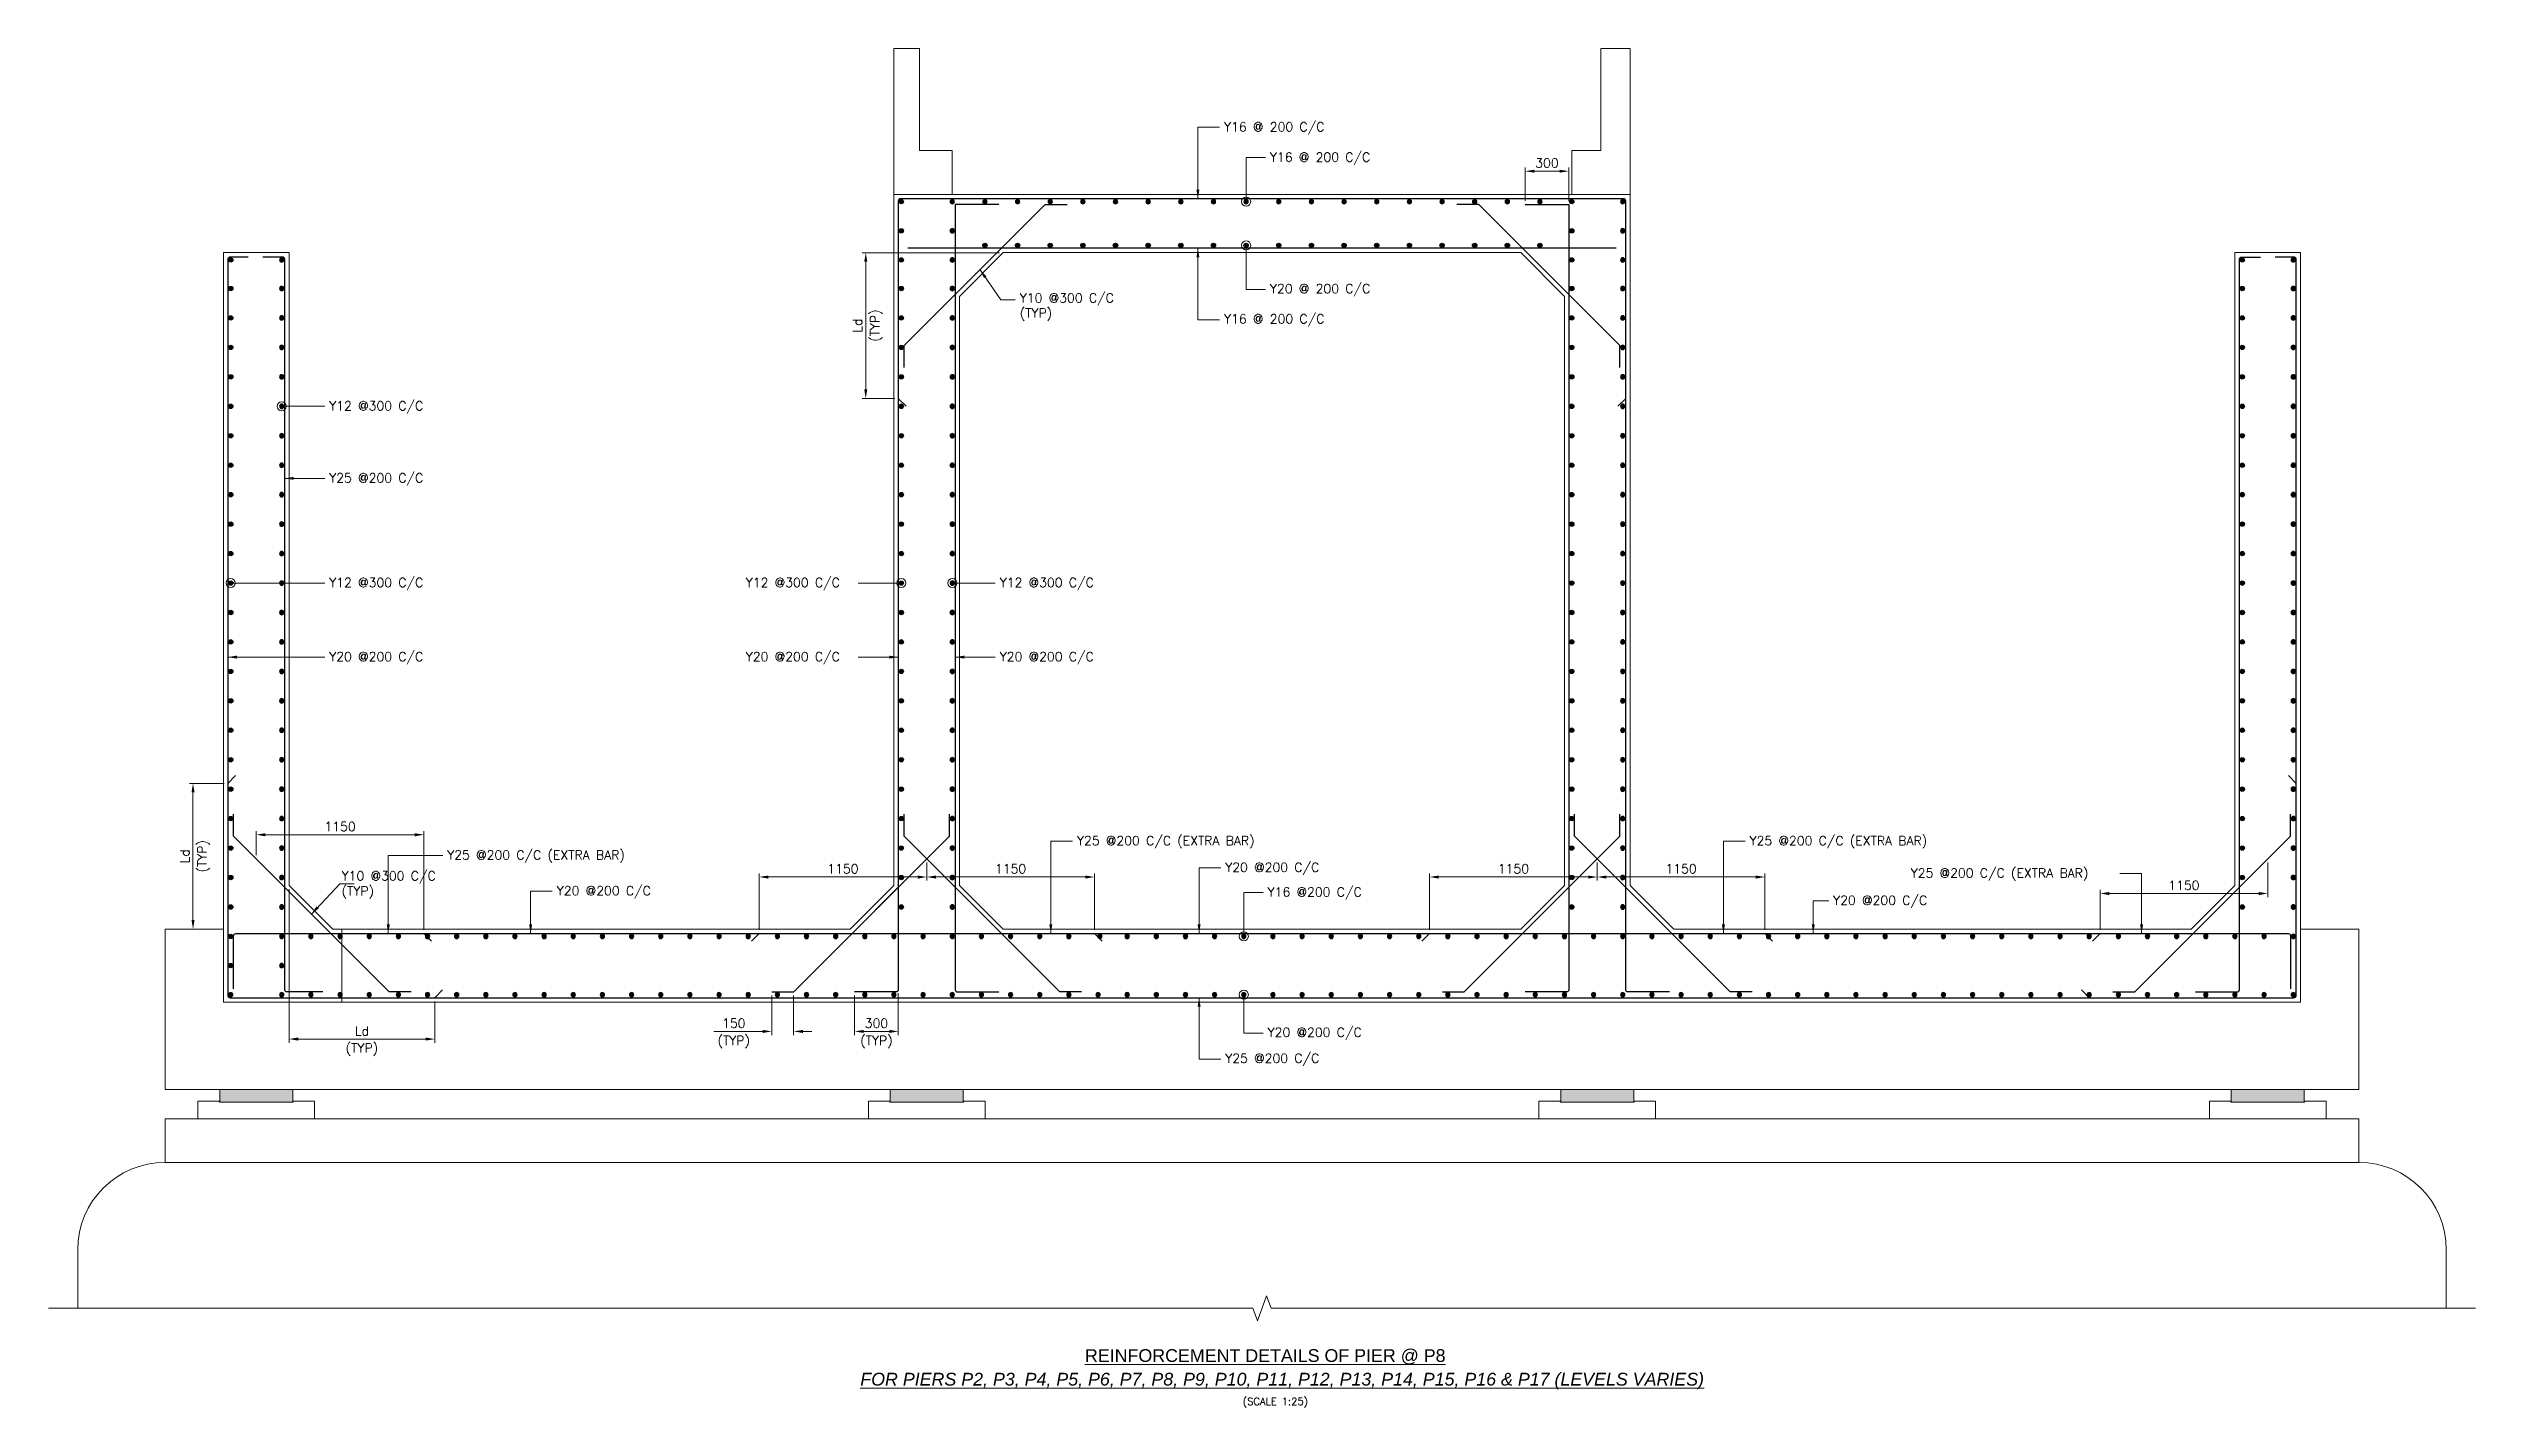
# Model space of a CAD drawing. Extents: x 2542500 to 2835796, y -294794 to -159040.
# Drawn here: x 2597993 to 2614643, y -248681 to -239361 of the extents above; entities that cross this region are included whole.
import ezdxf
from ezdxf.enums import TextEntityAlignment as Align

# ---------------------------------------------------------------- set-up
doc = ezdxf.new("R2010")
doc.units = 0
doc.header["$LTSCALE"] = 8
doc.header["$MEASUREMENT"] = 0
doc.header["$PDMODE"] = 35
doc.layers.get('DEFPOINTS').update_dxf_attribs({"linetype": 'CONTINUOUS'})
for name, color, linetype, lineweight in [('CON-2', 1, 'CONTINUOUS', 30), ('HANDRAIL', 92, 'CONTINUOUS', 15), ('P.C.C', 105, 'CONTINUOUS', 9), ('R_DIMENSION', 8, 'CONTINUOUS', 15), ('TEXT', 4, 'CONTINUOUS', 15), ('TEXT G', 7, 'CONTINUOUS', 18)]:
    doc.layers.add(name, color=color, linetype=linetype, lineweight=lineweight)
doc.layers.add('R_HATCH', color=7, linetype='CONTINUOUS', lineweight=9, true_color=0xd1d1ff)
doc.styles.add('ARIEL', font='arial.ttf')
doc.styles.add('ROMANS', font='romans.shx')
doc.dimstyles.new('DIM-25', dxfattribs={"dimscale": 25, "dimtxt": 2.5, "dimasz": 2.5, "dimexe": 1, "dimexo": 1, "dimgap": 1, "dimtad": 1, "dimdec": 0, "dimzin": 0, "dimdsep": 46, "dimtxsty": 'ROMANS', "dimcen": 1, "dimclrd": 256, "dimclre": 256, "dimclrt": 7, "dimadec": 0, "dimazin": 0, "dimtfac": 1, "dimtdec": 0, "dimtofl": 0, "dimtmove": 0, "dimatfit": 3, "dimfxl": 1, "dimtolj": 1, "dimtzin": 0, "dimlwd": 9, "dimlwe": 5, "dimarcsym": 0})
pattern_1 = [(0, (0, 0), (0, 0.275), [0.2, -0.075]), (90, (0, 0), (-0.275, 2e-17), [0.2, -0.075])]

msp = doc.modelspace()

# ---------------------------------------------------------------- texts
at = {"layer": 'TEXT', "color": 1, "lineweight": 13, "char_height": 87.5, "attachment_point": 8, "style": 'ARIEL'}
for s, insert, width in [('{\\LREINFORCEMENT DETAILS OF PIER @ P8}', (2606340.4, -248386.8), 2477.669), ('{\\fArial|b0|i1|c0|p34;\\LFOR PIERS P2, P3, P4, P5, P6, P7, P8, P9, P10, P11, P12, P13, P14, P15, P16 & P17 (LEVELS VARIES)}', (2606456.3, -248557.6), 7198.212)]:
    msp.add_mtext(s, dxfattribs=dict(at, insert=insert, width=width))
at = {"layer": 'TEXT G', "style": 'ROMANS'}
for s, p in [('Y16 @ 200 C/C', (2606057.8, -239928.9)), ('Y16 @ 200 C/C', (2606372.5, -240136.8)), ('Y20 @ 200 C/C', (2606372.5, -241038.4)), ('Y16 @ 200 C/C', (2606057.8, -241246.2)), ('Y12 @300 C/C', (2599918.6, -241842.6)), ('Y25 @200 C/C', (2599918.6, -242336.8)), ('Y12 @300 C/C', (2599918.6, -243054.6)), ('Y12 @300 C/C', (2602776.4, -243054.6)), ('Y12 @300 C/C', (2604518.6, -243054.6)), ('Y20 @200 C/C', (2599918.6, -243562.8)), ('Y20 @200 C/C', (2602776.4, -243562.8)), ('Y20 @200 C/C', (2604518.6, -243562.8)), ('Y25 @200 C/C (EXTRA BAR)', (2605048.5, -244824.9)), ('Y25 @200 C/C (EXTRA BAR)', (2609662.9, -244825.6)), ('Y25 @200 C/C (EXTRA BAR)', (2600728.1, -244923.3)), ('Y20 @200 C/C', (2606065.9, -245008)), ('Y25 @200 C/C (EXTRA BAR)', (2610768.5, -245047.1)), ('Y20 @200 C/C', (2601479.8, -245168.8)), ('Y16 @200 C/C', (2606356.5, -245176.8)), ('Y20 @200 C/C', (2610236.4, -245234.4)), ('Y20 @200 C/C', (2606356.5, -246139.5)), ('Y25 @200 C/C', (2606065.9, -246317.6))]:
    msp.add_text(s, height=62.5, dxfattribs=at).set_placement(p)
msp.add_text('(SCALE 1:25)', height=50, dxfattribs=at).set_placement((2606410, -248614.8), align=Align.TOP_CENTER)
at = {"layer": 'TEXT G', "char_height": 62.5, "width": 1041.667, "attachment_point": 1, "style": 'ROMANS'}
for insert in [(2604656.1, -241039.9), (2600003.8, -245004.1)]:
    msp.add_mtext('Y10 @300 C/C \\P(TYP)', dxfattribs=dict(at, insert=insert))

# ---------------------------------------------------------------- blocks, each defined once
blk = doc.blocks.new('A$C7CBD51FD')
at = {"layer": 'CON-2'}
h = blk.add_hatch(color=222, dxfattribs=at)
edge = h.paths.add_edge_path()
edge.add_arc((0, 0), 30, 0, 360)
at = {"layer": 'CON-2', "color": 222}
blk.add_circle((0, 0), 30, dxfattribs=at)
blk = doc.blocks.new('*D159')
at = {"layer": 'DEFPOINTS', "color": 0}
for p in [(2598984, -244401), (2599223, -244401), (2599193, -245401)]:
    blk.add_point(p, dxfattribs=at)
at = {"layer": 'R_DIMENSION', "lineweight": 5}
for p, q in [((2599198, -244401), (2598959, -244401)), ((2599168, -245401), (2598959, -245401))]:
    blk.add_line(p, q, dxfattribs=at)
at = {"layer": 'R_DIMENSION', "lineweight": 9}
blk.add_line((2598984, -245338), (2598984, -244463), dxfattribs=at)
at = {"layer": 'R_DIMENSION'}
for points in [[(2598974, -244463), (2598995, -244463), (2598984, -244401)], [(2598974, -245338), (2598995, -245338), (2598984, -245401)]]:
    blk.add_solid(points, dxfattribs=at)
at = {"layer": 'R_DIMENSION', "color": 7, "char_height": 62.5, "attachment_point": 5, "rotation": 90, "style": 'ROMANS'}
for s, insert in [('\\A1;Ld', (2598928, -244901)), ('\\A1;(TYP)', (2599057, -244901))]:
    blk.add_mtext(s, dxfattribs=dict(at, insert=insert))
blk = doc.blocks.new('*D160')
at = {"layer": 'DEFPOINTS', "color": 0}
for p in [(2599643, -245101), (2600643, -245871), (2600643, -246155)]:
    blk.add_point(p, dxfattribs=at)
at = {"layer": 'R_DIMENSION', "lineweight": 5}
for p, q in [((2599643, -245126), (2599643, -246180)), ((2600643, -245896), (2600643, -246180))]:
    blk.add_line(p, q, dxfattribs=at)
at = {"layer": 'R_DIMENSION', "lineweight": 9}
blk.add_line((2599706, -246155), (2600581, -246155), dxfattribs=at)
at = {"layer": 'R_DIMENSION'}
for points in [[(2599706, -246144), (2599706, -246165), (2599643, -246155)], [(2600581, -246144), (2600581, -246165), (2600643, -246155)]]:
    blk.add_solid(points, dxfattribs=at)
at = {"layer": 'R_DIMENSION', "color": 7, "char_height": 62.5, "attachment_point": 5, "style": 'ROMANS'}
for s, insert in [('\\A1;Ld', (2600143, -246099)), ('\\A1;(TYP)', (2600143, -246227))]:
    blk.add_mtext(s, dxfattribs=dict(at, insert=insert))
blk = doc.blocks.new('*D161')
at = {"layer": 'DEFPOINTS', "color": 0}
for p in [(2603523, -245831), (2603823, -245816), (2603523, -246102)]:
    blk.add_point(p, dxfattribs=at)
at = {"layer": 'R_DIMENSION', "lineweight": 5}
for p, q in [((2603523, -245856), (2603523, -246127)), ((2603823, -245841), (2603823, -246127))]:
    blk.add_line(p, q, dxfattribs=at)
at = {"layer": 'R_DIMENSION', "lineweight": 9}
blk.add_line((2603761, -246102), (2603586, -246102), dxfattribs=at)
at = {"layer": 'R_DIMENSION'}
for points in [[(2603586, -246092), (2603586, -246113), (2603523, -246102)], [(2603761, -246092), (2603761, -246113), (2603823, -246102)]]:
    blk.add_solid(points, dxfattribs=at)
at = {"layer": 'R_DIMENSION', "color": 7, "char_height": 62.5, "attachment_point": 5, "style": 'ROMANS'}
for s, insert in [('\\A1;300', (2603673, -246046)), ('\\A1;(TYP)', (2603673, -246175))]:
    blk.add_mtext(s, dxfattribs=dict(at, insert=insert))
blk = doc.blocks.new('*D162')
at = {"layer": 'DEFPOINTS', "color": 0}
for p in [(2602955, -245831), (2603105, -245831), (2602955, -246102)]:
    blk.add_point(p, dxfattribs=at)
at = {"layer": 'R_DIMENSION', "lineweight": 5}
for p, q in [((2602955, -245856), (2602955, -246127)), ((2603105, -245856), (2603105, -246127))]:
    blk.add_line(p, q, dxfattribs=at)
at = {"layer": 'R_DIMENSION', "lineweight": 9}
for p, q in [((2602893, -246102), (2602557, -246102)), ((2603168, -246102), (2603230, -246102))]:
    blk.add_line(p, q, dxfattribs=at)
at = {"layer": 'R_DIMENSION'}
for points in [[(2602893, -246092), (2602893, -246113), (2602955, -246102)], [(2603168, -246092), (2603168, -246113), (2603105, -246102)]]:
    blk.add_solid(points, dxfattribs=at)
at = {"layer": 'R_DIMENSION', "color": 7, "char_height": 62.5, "attachment_point": 5, "style": 'ROMANS'}
for s, insert in [('\\A1;150', (2602694, -246046)), ('\\A1;(TYP)', (2602694, -246175))]:
    blk.add_mtext(s, dxfattribs=dict(at, insert=insert))
blk = doc.blocks.new('*D163')
at = {"layer": 'DEFPOINTS', "color": 0}
for p in [(2603600, -240761), (2604543, -240761), (2603823, -241761)]:
    blk.add_point(p, dxfattribs=at)
at = {"layer": 'R_DIMENSION', "lineweight": 5}
for p, q in [((2604518, -240761), (2603575, -240761)), ((2603798, -241761), (2603575, -241761))]:
    blk.add_line(p, q, dxfattribs=at)
at = {"layer": 'R_DIMENSION', "lineweight": 9}
blk.add_line((2603600, -241698), (2603600, -240823), dxfattribs=at)
at = {"layer": 'R_DIMENSION'}
for points in [[(2603589, -240823), (2603610, -240823), (2603600, -240761)], [(2603589, -241698), (2603610, -241698), (2603600, -241761)]]:
    blk.add_solid(points, dxfattribs=at)
at = {"layer": 'R_DIMENSION', "color": 7, "char_height": 62.5, "attachment_point": 5, "rotation": 90, "style": 'ROMANS'}
for s, insert in [('\\A1;Ld', (2603543, -241261)), ('\\A1;(TYP)', (2603672, -241261))]:
    blk.add_mtext(s, dxfattribs=dict(at, insert=insert))
blk = doc.blocks.new('*D164')
at = {"layer": 'DEFPOINTS', "color": 0}
for p in [(2608123, -240202), (2608123, -240431), (2608423, -240431)]:
    blk.add_point(p, dxfattribs=at)
at = {"layer": 'R_DIMENSION', "lineweight": 5}
for p, q in [((2608123, -240406), (2608123, -240177)), ((2608423, -240406), (2608423, -240177))]:
    blk.add_line(p, q, dxfattribs=at)
at = {"layer": 'R_DIMENSION', "lineweight": 9}
blk.add_line((2608361, -240202), (2608186, -240202), dxfattribs=at)
at = {"layer": 'R_DIMENSION'}
for points in [[(2608186, -240192), (2608186, -240212), (2608123, -240202)], [(2608361, -240192), (2608361, -240212), (2608423, -240202)]]:
    blk.add_solid(points, dxfattribs=at)
at = {"layer": 'R_DIMENSION', "color": 7, "insert": (2608273, -240146), "char_height": 62.5, "attachment_point": 5, "style": 'ROMANS'}
blk.add_mtext('\\A1;300', dxfattribs=at)
blk = doc.blocks.new('*D197')
at = {"layer": 'DEFPOINTS', "color": 0}
for p in [(2604018, -244918), (2604018, -245043), (2602868, -245431)]:
    blk.add_point(p, dxfattribs=at)
at = {"layer": 'R_DIMENSION', "lineweight": 5}
for p, q in [((2602868, -245406), (2602868, -245018)), ((2604018, -244943), (2604018, -245068))]:
    blk.add_line(p, q, dxfattribs=at)
at = {"layer": 'R_DIMENSION', "lineweight": 9}
blk.add_line((2602931, -245043), (2603956, -245043), dxfattribs=at)
at = {"layer": 'R_DIMENSION'}
for points in [[(2602931, -245033), (2602931, -245054), (2602868, -245043)], [(2603956, -245033), (2603956, -245054), (2604018, -245043)]]:
    blk.add_solid(points, dxfattribs=at)
at = {"layer": 'R_DIMENSION', "color": 7, "insert": (2603443, -244987), "char_height": 62.5, "attachment_point": 5, "style": 'ROMANS'}
blk.add_mtext('\\A1;1150', dxfattribs=at)
blk = doc.blocks.new('*D198')
at = {"layer": 'DEFPOINTS', "color": 0}
for p in [(2604018, -244918), (2605168, -245043), (2605168, -245431)]:
    blk.add_point(p, dxfattribs=at)
at = {"layer": 'R_DIMENSION', "lineweight": 5}
for p, q in [((2604018, -244943), (2604018, -245068)), ((2605168, -245406), (2605168, -245018))]:
    blk.add_line(p, q, dxfattribs=at)
at = {"layer": 'R_DIMENSION', "lineweight": 9}
blk.add_line((2604081, -245043), (2605106, -245043), dxfattribs=at)
at = {"layer": 'R_DIMENSION'}
for points in [[(2604081, -245033), (2604081, -245054), (2604018, -245043)], [(2605106, -245033), (2605106, -245054), (2605168, -245043)]]:
    blk.add_solid(points, dxfattribs=at)
at = {"layer": 'R_DIMENSION', "color": 7, "insert": (2604593, -244987), "char_height": 62.5, "attachment_point": 5, "style": 'ROMANS'}
blk.add_mtext('\\A1;1150', dxfattribs=at)
blk = doc.blocks.new('*D199')
at = {"layer": 'DEFPOINTS', "color": 0}
for p in [(2608618, -244918), (2608618, -245043), (2607468, -245431)]:
    blk.add_point(p, dxfattribs=at)
at = {"layer": 'R_DIMENSION', "lineweight": 5}
for p, q in [((2607468, -245406), (2607468, -245018)), ((2608618, -244943), (2608618, -245068))]:
    blk.add_line(p, q, dxfattribs=at)
at = {"layer": 'R_DIMENSION', "lineweight": 9}
blk.add_line((2607531, -245043), (2608556, -245043), dxfattribs=at)
at = {"layer": 'R_DIMENSION'}
for points in [[(2607531, -245033), (2607531, -245054), (2607468, -245043)], [(2608556, -245033), (2608556, -245054), (2608618, -245043)]]:
    blk.add_solid(points, dxfattribs=at)
at = {"layer": 'R_DIMENSION', "color": 7, "insert": (2608043, -244987), "char_height": 62.5, "attachment_point": 5, "style": 'ROMANS'}
blk.add_mtext('\\A1;1150', dxfattribs=at)
blk = doc.blocks.new('*D200')
at = {"layer": 'DEFPOINTS', "color": 0}
for p in [(2608618, -244918), (2609768, -245043), (2609768, -245431)]:
    blk.add_point(p, dxfattribs=at)
at = {"layer": 'R_DIMENSION', "lineweight": 5}
for p, q in [((2608618, -244943), (2608618, -245068)), ((2609768, -245406), (2609768, -245018))]:
    blk.add_line(p, q, dxfattribs=at)
at = {"layer": 'R_DIMENSION', "lineweight": 9}
blk.add_line((2608681, -245043), (2609706, -245043), dxfattribs=at)
at = {"layer": 'R_DIMENSION'}
for points in [[(2608681, -245033), (2608681, -245054), (2608618, -245043)], [(2609706, -245033), (2609706, -245054), (2609768, -245043)]]:
    blk.add_solid(points, dxfattribs=at)
at = {"layer": 'R_DIMENSION', "color": 7, "insert": (2609193, -244987), "char_height": 62.5, "attachment_point": 5, "style": 'ROMANS'}
blk.add_mtext('\\A1;1150', dxfattribs=at)
blk = doc.blocks.new('*D201')
at = {"layer": 'DEFPOINTS', "color": 0}
for p in [(2613218, -244918), (2613218, -245156), (2612068, -245431)]:
    blk.add_point(p, dxfattribs=at)
at = {"layer": 'R_DIMENSION', "lineweight": 5}
for p, q in [((2613218, -244943), (2613218, -245181)), ((2612068, -245406), (2612068, -245131))]:
    blk.add_line(p, q, dxfattribs=at)
at = {"layer": 'R_DIMENSION', "lineweight": 9}
blk.add_line((2612131, -245156), (2613156, -245156), dxfattribs=at)
at = {"layer": 'R_DIMENSION'}
for points in [[(2612131, -245146), (2612131, -245167), (2612068, -245156)], [(2613156, -245146), (2613156, -245167), (2613218, -245156)]]:
    blk.add_solid(points, dxfattribs=at)
at = {"layer": 'R_DIMENSION', "color": 7, "insert": (2612643, -245100), "char_height": 62.5, "attachment_point": 5, "style": 'ROMANS'}
blk.add_mtext('\\A1;1150', dxfattribs=at)
blk = doc.blocks.new('*D202')
at = {"layer": 'DEFPOINTS', "color": 0}
for p in [(2599418, -244753), (2599418, -244918), (2600568, -245431)]:
    blk.add_point(p, dxfattribs=at)
at = {"layer": 'R_DIMENSION', "lineweight": 5}
for p, q in [((2599418, -244893), (2599418, -244728)), ((2600568, -245406), (2600568, -244728))]:
    blk.add_line(p, q, dxfattribs=at)
at = {"layer": 'R_DIMENSION', "lineweight": 9}
blk.add_line((2600506, -244753), (2599481, -244753), dxfattribs=at)
at = {"layer": 'R_DIMENSION'}
for points in [[(2599481, -244743), (2599481, -244764), (2599418, -244753)], [(2600506, -244743), (2600506, -244764), (2600568, -244753)]]:
    blk.add_solid(points, dxfattribs=at)
at = {"layer": 'R_DIMENSION', "color": 7, "insert": (2599993, -244697), "char_height": 62.5, "attachment_point": 5, "style": 'ROMANS'}
blk.add_mtext('\\A1;1150', dxfattribs=at)

# ---------------------------------------------------------------- dimensions: what is measured, and where the dimension line sits
at = {"layer": 'R_DIMENSION'}
dim = msp.add_linear_dim(base=(2608123.1, -240202), p1=(2608423.1, -240430.8), p2=(2608123.1, -240430.8), dimstyle='DIM-25', dxfattribs=at)
dim.commit()
dim.dimension.update_dxf_attribs({"geometry": '*D164', "text_midpoint": (2608273.1, -240145.8)})
for base, p1, p2, picture, middle in [((2603599.7, -240760.8), (2603823.1, -241760.8), (2604543.1, -240760.8), '*D163', (2603599.7, -241260.8)), ((2598984.1, -244400.8), (2599193.1, -245400.8), (2599223.1, -244400.8), '*D159', (2598984.1, -244900.8))]:
    dim = msp.add_linear_dim(base=base, p1=p1, p2=p2, angle=90, text='Ld\\X(TYP)', dimstyle='DIM-25', dxfattribs=at)
    dim.commit()
    dim.dimension.update_dxf_attribs({"geometry": picture, "text_midpoint": middle})
dim = msp.add_linear_dim(base=(2599418.1, -244753.1), p1=(2600568.1, -245430.8), p2=(2599418.1, -244918.2), angle=180, dimstyle='DIM-25', override={"dimtix": 1}, dxfattribs=at)
dim.commit()
dim.dimension.update_dxf_attribs({"geometry": '*D202', "text_midpoint": (2599993.1, -244696.8)})
for base, p1, p2, override, picture, middle in [((2604018.1, -245043.4), (2602868.1, -245430.8), (2604018.1, -244918.2), {"dimtix": 1}, '*D197', (2603443.1, -244987.2)), ((2605168.1, -245043.4), (2604018.1, -244918.2), (2605168.1, -245430.8), {"dimtol": 0, "dimlim": 0, "dimtp": 0, "dimtm": 0, "dimtfac": 1, "dimtdec": 0, "dimtix": 1, "dimtolj": 1, "dimtzin": 0}, '*D198', (2604593.1, -244987.2)), ((2608618.1, -245043.4), (2607468.1, -245430.8), (2608618.1, -244918.2), {"dimtix": 1}, '*D199', (2608043.1, -244987.2)), ((2609768.1, -245043.4), (2608618.1, -244918.2), (2609768.1, -245430.8), {"dimtol": 0, "dimlim": 0, "dimtp": 0, "dimtm": 0, "dimtfac": 1, "dimtdec": 0, "dimtix": 1, "dimtolj": 1, "dimtzin": 0}, '*D200', (2609193.1, -244987.2)), ((2613218.1, -245156.1), (2612068.1, -245430.8), (2613218.1, -244918.2), {"dimtix": 1}, '*D201', (2612643.1, -245099.8))]:
    dim = msp.add_linear_dim(base=base, p1=p1, p2=p2, dimstyle='DIM-25', override=override, dxfattribs=at)
    dim.commit()
    dim.dimension.update_dxf_attribs({"geometry": picture, "text_midpoint": middle})
for base, p1, p2, text, picture, middle in [((2600643.1, -246154.8), (2599643.1, -245100.8), (2600643.1, -245870.8), 'Ld\\X(TYP)', '*D160', (2600143.1, -246154.8)), ((2602955.5, -246102.4), (2603105.5, -245830.8), (2602955.5, -245830.8), '<>\\X(TYP)', '*D162', (2602693.9, -246102.4)), ((2603523.1, -246102.4), (2603823.1, -245815.8), (2603523.1, -245830.8), '<>\\X(TYP)', '*D161', (2603673.1, -246102.4))]:
    dim = msp.add_linear_dim(base=base, p1=p1, p2=p2, text=text, dimstyle='DIM-25', dxfattribs=at)
    dim.commit()
    dim.dimension.update_dxf_attribs({"geometry": picture, "text_midpoint": middle})

# ---------------------------------------------------------------- hatches: boundary and pattern name
at = {"layer": 'R_HATCH', "lineweight": 13, "ltscale": 0.13}
h = msp.add_hatch(dxfattribs=at)
h.set_pattern_fill('ANGLE', color=256)
h.set_pattern_definition(pattern_1)
h.paths.add_polyline_path([(2599668.1, -246586.8), (2599668.1, -246500.8), (2599168.1, -246500.8), (2599168.1, -246586.8)])
h = msp.add_hatch(dxfattribs=at)
h.set_pattern_fill('ANGLE', color=256)
h.set_pattern_definition(pattern_1)
h.paths.add_polyline_path([(2604268.1, -246586.8), (2604268.1, -246500.8), (2603768.1, -246500.8), (2603768.1, -246586.8)])
h = msp.add_hatch(dxfattribs=at)
h.set_pattern_fill('ANGLE', color=256)
h.set_pattern_definition(pattern_1)
h.paths.add_polyline_path([(2608868.1, -246586.8), (2608868.1, -246500.8), (2608368.1, -246500.8), (2608368.1, -246586.8)])
h = msp.add_hatch(dxfattribs=at)
h.set_pattern_fill('ANGLE', color=256)
h.set_pattern_definition(pattern_1)
h.paths.add_polyline_path([(2613468.1, -246586.8), (2613468.1, -246500.8), (2612968.1, -246500.8), (2612968.1, -246586.8)])

# ---------------------------------------------------------------- linework, layer by layer
at = {"layer": 'CON-2', "flags": 128}
for points in [[(2609113.1, -245830.8), (2608828.1, -245830.8, -0.4142136), (2608813.1, -245815.8), (2608813.1, -240405.8, 0.4142136), (2608798.1, -240390.8), (2603838.1, -240390.8, 0.4142136), (2603823.1, -240405.8), (2603823.1, -245815.8, -0.4142136), (2603808.1, -245830.8), (2603523.1, -245830.8)], [(2604513.1, -240430.8), (2604213.1, -240430.8), (2604213.1, -245815.8, 0.4142136), (2604228.1, -245830.8), (2604513.1, -245830.8)], [(2608123.1, -240430.8), (2608423.1, -240430.8), (2608423.1, -245815.8, -0.4142136), (2608408.1, -245830.8), (2608123.1, -245830.8)], [(2599362.3, -240790.8), (2599238.1, -240790.8, 0.4142136), (2599223.1, -240805.8), (2599223.1, -245855.8, 0.4142136), (2599238.1, -245870.8), (2613398.1, -245870.8, 0.4142136), (2613413.1, -245855.8), (2613413.1, -240805.8, 0.4142136), (2613398.1, -240790.8), (2613268.1, -240790.8)], [(2599875.1, -245830.8), (2599628.1, -245830.8, -0.4142136), (2599613.1, -245815.8), (2599613.1, -240805.8, 0.4142136), (2599598.1, -240790.8), (2599462.3, -240790.8)], [(2612723.1, -245830.8), (2613008.1, -245830.8, 0.4142136), (2613023.1, -245815.8), (2613023.1, -240805.8, -0.4142136), (2613038.1, -240790.8), (2613168.1, -240790.8)], [(2599263.1, -245810.8), (2599263.1, -245445.8, -0.4142136), (2599278.1, -245430.8), (2613358.1, -245430.8, -0.4142136), (2613373.1, -245445.8), (2613373.1, -245810.8)]]:
    msp.add_lwpolyline(points, format="xyb", dxfattribs=at)
for points in [[(2603863.1, -241548.4), (2603863.1, -241398.4), (2604830.6, -240430.8), (2604980.6, -240430.8)], [(2608773.1, -241548.4), (2608773.1, -241398.4), (2607805.5, -240430.8), (2607655.5, -240430.8)], [(2608748.1, -240730.8), (2603888.1, -240730.8)], [(2603823.1, -241760.8), (2603876.1, -241813.8)], [(2608813.1, -241760.8), (2608760, -241813.8)], [(2599223.1, -244400.8), (2599276.1, -244347.7)], [(2613413.1, -244400.8), (2613360, -244347.7)], [(2600480.6, -245830.8), (2600330.6, -245830.8), (2599263.1, -244763.2), (2599263.1, -244613.2)], [(2602955.5, -245830.8), (2603105.5, -245830.8), (2604173.1, -244763.2), (2604173.1, -244613.2)], [(2605080.6, -245830.8), (2604930.6, -245830.8), (2603863.1, -244763.2), (2603863.1, -244613.2)], [(2607555.5, -245830.8), (2607705.5, -245830.8), (2608773.1, -244763.2), (2608773.1, -244613.2)], [(2609680.6, -245830.8), (2609530.6, -245830.8), (2608463.1, -244763.2), (2608463.1, -244613.2)], [(2612155.5, -245830.8), (2612305.5, -245830.8), (2613373.1, -244763.2), (2613373.1, -244613.2)], [(2603823.1, -245113.2), (2603505.5, -245430.8)], [(2604213.1, -245113.2), (2604530.6, -245430.8)], [(2600568.1, -245430.8), (2600621.1, -245483.8)], [(2602868.1, -245430.8), (2602815, -245483.8)], [(2605168.1, -245430.8), (2605221.1, -245483.8)], [(2607468.1, -245430.8), (2607415, -245483.8)], [(2609768.1, -245430.8), (2609821.1, -245483.8)], [(2612068.1, -245430.8), (2612015, -245483.8)], [(2600696.1, -245817.7), (2600643.1, -245870.8)], [(2611940, -245817.7), (2611993.1, -245870.8)]]:
    msp.add_lwpolyline(points, dxfattribs=at)
at = {"layer": 'HANDRAIL'}
msp.add_line((2600004.9, -245400.8), (2600004.9, -245900.8), dxfattribs=at)
at = {"layer": 'P.C.C'}
for p, q in [((2603793.1, -240360.8), (2608843.1, -240360.8)), ((2598793.1, -246500.8), (2598793.1, -245400.8)), ((2599193.1, -245400.8), (2598793.1, -245400.8)), ((2613443.1, -245400.8), (2613843.1, -245400.8)), ((2613843.1, -246500.8), (2613843.1, -245400.8)), ((2613843.1, -246500.8), (2598793.1, -246500.8)), ((2599018.1, -246580.8), (2599018.1, -246700.8)), ((2599162.1, -246580.8), (2599018.1, -246580.8)), ((2599162.1, -246580.8), (2599168.1, -246586.8)), ((2599168.1, -246586.8), (2599168.1, -246500.8)), ((2599168.1, -246500.8), (2599668.1, -246500.8)), ((2599668.1, -246500.8), (2599668.1, -246586.8)), ((2599674.1, -246580.8), (2599668.1, -246586.8)), ((2599674.1, -246580.8), (2599818.1, -246580.8)), ((2599818.1, -246700.8), (2599818.1, -246580.8)), ((2603618.1, -246580.8), (2603618.1, -246700.8)), ((2603762.1, -246580.8), (2603618.1, -246580.8)), ((2603762.1, -246580.8), (2603768.1, -246586.8)), ((2603768.1, -246586.8), (2603768.1, -246500.8)), ((2603768.1, -246500.8), (2604268.1, -246500.8)), ((2604268.1, -246500.8), (2604268.1, -246586.8)), ((2604274.1, -246580.8), (2604268.1, -246586.8)), ((2604274.1, -246580.8), (2604418.1, -246580.8)), ((2604418.1, -246700.8), (2604418.1, -246580.8)), ((2608218.1, -246580.8), (2608218.1, -246700.8)), ((2608362.1, -246580.8), (2608218.1, -246580.8)), ((2608362.1, -246580.8), (2608368.1, -246586.8)), ((2608368.1, -246586.8), (2608368.1, -246500.8)), ((2608368.1, -246500.8), (2608868.1, -246500.8)), ((2608868.1, -246500.8), (2608868.1, -246586.8)), ((2608874.1, -246580.8), (2608868.1, -246586.8)), ((2608874.1, -246580.8), (2609018.1, -246580.8)), ((2609018.1, -246700.8), (2609018.1, -246580.8)), ((2612818.1, -246580.8), (2612818.1, -246700.8)), ((2612962.1, -246580.8), (2612818.1, -246580.8)), ((2612962.1, -246580.8), (2612968.1, -246586.8)), ((2612968.1, -246586.8), (2612968.1, -246500.8)), ((2612968.1, -246500.8), (2613468.1, -246500.8)), ((2613468.1, -246500.8), (2613468.1, -246586.8)), ((2613474.1, -246580.8), (2613468.1, -246586.8)), ((2613474.1, -246580.8), (2613618.1, -246580.8)), ((2613618.1, -246700.8), (2613618.1, -246580.8)), ((2613843.1, -246700.8), (2598793.1, -246700.8)), ((2598793.1, -246700.8), (2598793.1, -247000.8)), ((2599018.1, -246700.8), (2599818.1, -246700.8)), ((2599168.1, -246586.8), (2599668.1, -246586.8)), ((2603618.1, -246700.8), (2604418.1, -246700.8)), ((2603768.1, -246586.8), (2604268.1, -246586.8)), ((2608218.1, -246700.8), (2609018.1, -246700.8)), ((2608368.1, -246586.8), (2608868.1, -246586.8)), ((2612818.1, -246700.8), (2613618.1, -246700.8)), ((2612968.1, -246586.8), (2613468.1, -246586.8)), ((2613843.1, -246700.8), (2613843.1, -247000.8)), ((2598793.1, -247000.8), (2613843.1, -247000.8))]:
    msp.add_line(p, q, dxfattribs=at)
for points in [[(2604193.1, -240360.8), (2604193.1, -240060.8), (2603968.1, -240060.8), (2603968.1, -239360.8), (2603793.1, -239360.8), (2603793.1, -240360.8)], [(2608443.1, -240360.8), (2608443.1, -240060.8), (2608643.1, -240060.8), (2608643.1, -239360.8), (2608843.1, -239360.8), (2608843.1, -240360.8)], [(2603793.1, -240360.8), (2603793.1, -245100.8), (2603493.1, -245400.8), (2599943.1, -245400.8), (2599643.1, -245100.8), (2599643.1, -240760.8), (2599193.1, -240760.8), (2599193.1, -245900.8), (2613443.1, -245900.8), (2613443.1, -240760.8), (2612993.1, -240760.8), (2612993.1, -245100.8), (2612693.1, -245400.8), (2609143.1, -245400.8), (2608843.1, -245100.8), (2608843.1, -240360.8)], [(2608393.1, -245100.8), (2608393.1, -241060.8), (2608093.1, -240760.8), (2604543.1, -240760.8), (2604243.1, -241060.8), (2604243.1, -245100.8), (2604543.1, -245400.8), (2608093.1, -245400.8), (2608393.1, -245100.8)], [(2597993.1, -248000.9), (2606255.6, -248000.9), (2606286.8, -248086.8), (2606349.3, -247915.1), (2606380.6, -248000.9), (2614643.1, -248000.9)]]:
    msp.add_lwpolyline(points, dxfattribs=at)
at = {"layer": 'P.C.C', "flags": 128}
for points in [[(2598193.1, -247600.8), (2598193.1, -248000.9)], [(2614443.1, -247600.8), (2614443.1, -248000.9)]]:
    msp.add_lwpolyline(points, dxfattribs=at)
at = {"layer": 'P.C.C'}
for centre, start, end in [((2598793.1, -247600.8), 90, 180), ((2613843.1, -247600.8), 0, 90)]:
    msp.add_arc(centre, 600, start, end, dxfattribs=at)

# ---------------------------------------------------------------- block references
at = {"layer": 'CON-2', "yscale": 0.5, "zscale": 0.5, "rotation": 180}
for p, xscale in [((2603843.1, -240410.8), 0.5), ((2604193.1, -240410.8), -0.5), ((2604417.1, -240410.8), -0.5), ((2604641.1, -240410.8), -0.5), ((2604865.1, -240410.8), -0.5), ((2605089.1, -240410.8), -0.5), ((2605313.1, -240410.8), -0.5), ((2605537.1, -240410.8), -0.5), ((2605761.1, -240410.8), -0.5), ((2605985.1, -240410.8), -0.5), ((2606209.1, -240410.8), -0.5), ((2606433.1, -240410.8), -0.5), ((2606657.1, -240410.8), -0.5), ((2606881.1, -240410.8), -0.5), ((2607105.1, -240410.8), -0.5), ((2607329.1, -240410.8), -0.5), ((2607553.1, -240410.8), -0.5), ((2607777.1, -240410.8), -0.5), ((2608001.1, -240410.8), -0.5), ((2608225.1, -240410.8), -0.5), ((2608443.1, -240410.8), 0.5), ((2608793.1, -240410.8), -0.5), ((2603843.1, -240610.8), 0.5), ((2604193.1, -240610.8), -0.5), ((2608443.1, -240610.8), 0.5), ((2608793.1, -240610.8), -0.5), ((2599243.1, -240810.8), 0.5), ((2599593.1, -240810.8), -0.5), ((2603843.1, -240810.8), 0.5), ((2604193.1, -240810.8), -0.5), ((2608443.1, -240810.8), 0.5), ((2608793.1, -240810.8), -0.5), ((2613043.1, -240810.8), 0.5), ((2613393.1, -240810.8), -0.5), ((2599243.1, -241006.8), 0.5), ((2599593.1, -241006.8), -0.5), ((2603843.1, -241006.8), 0.5), ((2604193.1, -241006.8), -0.5), ((2608443.1, -241006.8), 0.5), ((2608793.1, -241006.8), -0.5), ((2613043.1, -241006.8), 0.5), ((2613393.1, -241006.8), -0.5), ((2599243.1, -241208.8), 0.5), ((2599593.1, -241208.8), -0.5), ((2603843.1, -241208.8), 0.5), ((2604193.1, -241208.8), -0.5), ((2608443.1, -241208.8), 0.5), ((2608793.1, -241208.8), -0.5), ((2613043.1, -241208.8), 0.5), ((2613393.1, -241208.8), -0.5), ((2599243.1, -241410.8), 0.5), ((2599593.1, -241410.8), -0.5), ((2603843.1, -241410.8), 0.5), ((2604193.1, -241410.8), -0.5), ((2608443.1, -241410.8), 0.5), ((2608793.1, -241410.8), -0.5), ((2613043.1, -241410.8), 0.5), ((2613393.1, -241410.8), -0.5), ((2599243.1, -241612.8), 0.5), ((2599593.1, -241612.8), -0.5), ((2603843.1, -241612.8), 0.5), ((2604193.1, -241612.8), -0.5), ((2608443.1, -241612.8), 0.5), ((2608793.1, -241612.8), -0.5), ((2613043.1, -241612.8), 0.5), ((2613393.1, -241612.8), -0.5), ((2599243.1, -241814.8), 0.5), ((2599593.1, -241814.8), -0.5), ((2603843.1, -241814.8), 0.5), ((2604193.1, -241814.8), -0.5), ((2608443.1, -241814.8), 0.5), ((2608793.1, -241814.8), -0.5), ((2613043.1, -241814.8), 0.5), ((2613393.1, -241814.8), -0.5), ((2599243.1, -242016.8), 0.5), ((2599593.1, -242016.8), -0.5), ((2603843.1, -242016.8), 0.5), ((2604193.1, -242016.8), -0.5), ((2608443.1, -242016.8), 0.5), ((2608793.1, -242016.8), -0.5), ((2613043.1, -242016.8), 0.5), ((2613393.1, -242016.8), -0.5), ((2599243.1, -242218.8), 0.5), ((2599593.1, -242218.8), -0.5), ((2603843.1, -242218.8), 0.5), ((2604193.1, -242218.8), -0.5), ((2608443.1, -242218.8), 0.5), ((2608793.1, -242218.8), -0.5), ((2613043.1, -242218.8), 0.5), ((2613393.1, -242218.8), -0.5), ((2599243.1, -242420.8), 0.5), ((2599593.1, -242420.8), -0.5), ((2603843.1, -242420.8), 0.5), ((2604193.1, -242420.8), -0.5), ((2608443.1, -242420.8), 0.5), ((2608793.1, -242420.8), -0.5), ((2613043.1, -242420.8), 0.5), ((2613393.1, -242420.8), -0.5), ((2599243.1, -242622.8), 0.5), ((2599593.1, -242622.8), -0.5), ((2603843.1, -242622.8), 0.5), ((2604193.1, -242622.8), -0.5), ((2608443.1, -242622.8), 0.5), ((2608793.1, -242622.8), -0.5), ((2613043.1, -242622.8), 0.5), ((2613393.1, -242622.8), -0.5), ((2599243.1, -242824.8), 0.5), ((2599593.1, -242824.8), -0.5), ((2603843.1, -242824.8), 0.5), ((2604193.1, -242824.8), -0.5), ((2608443.1, -242824.8), 0.5), ((2608793.1, -242824.8), -0.5), ((2613043.1, -242824.8), 0.5), ((2613393.1, -242824.8), -0.5), ((2599243.1, -243026.8), 0.5), ((2599593.1, -243026.8), -0.5), ((2603843.1, -243026.8), 0.5), ((2604193.1, -243026.8), -0.5), ((2608443.1, -243026.8), 0.5), ((2608793.1, -243026.8), -0.5), ((2613043.1, -243026.8), 0.5), ((2613393.1, -243026.8), -0.5), ((2599243.1, -243228.8), 0.5), ((2599593.1, -243228.8), -0.5), ((2603843.1, -243228.8), 0.5), ((2604193.1, -243228.8), -0.5), ((2608443.1, -243228.8), 0.5), ((2608793.1, -243228.8), -0.5), ((2613043.1, -243228.8), 0.5), ((2613393.1, -243228.8), -0.5), ((2599243.1, -243430.8), 0.5), ((2599593.1, -243430.8), -0.5), ((2603843.1, -243430.8), 0.5), ((2604193.1, -243430.8), -0.5), ((2608443.1, -243430.8), 0.5), ((2608793.1, -243430.8), -0.5), ((2613043.1, -243430.8), 0.5), ((2613393.1, -243430.8), -0.5), ((2599243.1, -243632.8), 0.5), ((2599593.1, -243632.8), -0.5), ((2603843.1, -243632.8), 0.5), ((2604193.1, -243632.8), -0.5), ((2608443.1, -243632.8), 0.5), ((2608793.1, -243632.8), -0.5), ((2613043.1, -243632.8), 0.5), ((2613393.1, -243632.8), -0.5), ((2599243.1, -243834.8), 0.5), ((2599593.1, -243834.8), -0.5), ((2603843.1, -243834.8), 0.5), ((2604193.1, -243834.8), -0.5), ((2608443.1, -243834.8), 0.5), ((2608793.1, -243834.8), -0.5), ((2613043.1, -243834.8), 0.5), ((2613393.1, -243834.8), -0.5), ((2599243.1, -244036.8), 0.5), ((2599593.1, -244036.8), -0.5), ((2603843.1, -244036.8), 0.5), ((2604193.1, -244036.8), -0.5), ((2608443.1, -244036.8), 0.5), ((2608793.1, -244036.8), -0.5), ((2613043.1, -244036.8), 0.5), ((2613393.1, -244036.8), -0.5), ((2599243.1, -244238.8), 0.5), ((2599593.1, -244238.8), -0.5), ((2603843.1, -244238.8), 0.5), ((2604193.1, -244238.8), -0.5), ((2608443.1, -244238.8), 0.5), ((2608793.1, -244238.8), -0.5), ((2613043.1, -244238.8), 0.5), ((2613393.1, -244238.8), -0.5), ((2599243.1, -244440.8), 0.5), ((2599593.1, -244440.8), -0.5), ((2603843.1, -244440.8), 0.5), ((2604193.1, -244440.8), -0.5), ((2608443.1, -244440.8), 0.5), ((2608793.1, -244440.8), -0.5), ((2613043.1, -244440.8), 0.5), ((2613393.1, -244440.8), -0.5), ((2599243.1, -244642.8), 0.5), ((2599593.1, -244642.8), -0.5), ((2603843.1, -244642.8), 0.5), ((2604193.1, -244642.8), -0.5), ((2608443.1, -244642.8), 0.5), ((2608793.1, -244642.8), -0.5), ((2613043.1, -244642.8), 0.5), ((2613393.1, -244642.8), -0.5), ((2599243.1, -244844.8), 0.5), ((2599593.1, -244844.8), -0.5), ((2603843.1, -244844.8), 0.5), ((2604193.1, -244844.8), -0.5), ((2608443.1, -244844.8), 0.5), ((2608793.1, -244844.8), -0.5), ((2613043.1, -244844.8), 0.5), ((2613393.1, -244844.8), -0.5), ((2599243.1, -245046.8), 0.5), ((2599593.1, -245046.8), -0.5), ((2603843.1, -245046.8), 0.5), ((2604193.1, -245046.8), -0.5), ((2608443.1, -245046.8), 0.5), ((2608793.1, -245046.8), -0.5), ((2613043.1, -245046.8), 0.5), ((2613393.1, -245046.8), -0.5), ((2599243.1, -245248.8), 0.5), ((2599593.1, -245248.8), -0.5), ((2603843.1, -245248.8), 0.5), ((2604193.1, -245248.8), -0.5), ((2608443.1, -245248.8), 0.5), ((2608793.1, -245248.8), -0.5), ((2613043.1, -245248.8), 0.5), ((2613393.1, -245248.8), -0.5), ((2599243.1, -245450.8), 0.5), ((2599593.1, -245450.8), -0.5), ((2599793.1, -245450.8), -0.5), ((2599993.1, -245450.8), -0.5), ((2600193.1, -245450.8), -0.5), ((2600393.1, -245450.8), -0.5), ((2600593.1, -245450.8), -0.5), ((2600793.1, -245450.8), -0.5), ((2600993.1, -245450.8), -0.5), ((2601193.1, -245450.8), -0.5), ((2601393.1, -245450.8), -0.5), ((2601593.1, -245450.8), -0.5), ((2601793.1, -245450.8), -0.5), ((2601993.1, -245450.8), -0.5), ((2602193.1, -245450.8), -0.5), ((2602393.1, -245450.8), -0.5), ((2602593.1, -245450.8), -0.5), ((2602793.1, -245450.8), -0.5), ((2602993.1, -245450.8), -0.5), ((2603193.1, -245450.8), -0.5), ((2603393.1, -245450.8), -0.5), ((2603593.1, -245450.8), -0.5), ((2603793.1, -245450.8), -0.5), ((2603993.1, -245450.8), -0.5), ((2604193.1, -245450.8), -0.5), ((2604393.1, -245450.8), -0.5), ((2604593.1, -245450.8), -0.5), ((2604793.1, -245450.8), -0.5), ((2604993.1, -245450.8), -0.5), ((2605206.3, -245450.8), -0.5), ((2605393.1, -245450.8), -0.5), ((2605593.1, -245450.8), -0.5), ((2605793.1, -245450.8), -0.5), ((2605993.1, -245450.8), -0.5), ((2606193.1, -245450.8), -0.5), ((2606393.1, -245450.8), -0.5), ((2606593.1, -245450.8), -0.5), ((2606793.1, -245450.8), -0.5), ((2606993.1, -245450.8), -0.5), ((2607193.1, -245450.8), -0.5), ((2607393.1, -245450.8), -0.5), ((2607593.1, -245450.8), -0.5), ((2607793.1, -245450.8), -0.5), ((2607993.1, -245450.8), -0.5), ((2608193.1, -245450.8), -0.5), ((2608393.1, -245450.8), -0.5), ((2608593.1, -245450.8), -0.5), ((2608793.1, -245450.8), -0.5), ((2608993.1, -245450.8), -0.5), ((2609193.1, -245450.8), -0.5), ((2609393.1, -245450.8), -0.5), ((2609593.1, -245450.8), -0.5), ((2609793.1, -245450.8), -0.5), ((2609993.1, -245450.8), -0.5), ((2610193.1, -245450.8), -0.5), ((2610393.1, -245450.8), -0.5), ((2610593.1, -245450.8), -0.5), ((2610793.1, -245450.8), -0.5), ((2610993.1, -245450.8), -0.5), ((2611193.1, -245450.8), -0.5), ((2611393.1, -245450.8), -0.5), ((2611593.1, -245450.8), -0.5), ((2611793.1, -245450.8), -0.5), ((2611993.1, -245450.8), -0.5), ((2612193.1, -245450.8), -0.5), ((2612393.1, -245450.8), -0.5), ((2612593.1, -245450.8), -0.5), ((2612793.1, -245450.8), -0.5), ((2612993.1, -245450.8), -0.5), ((2613193.1, -245450.8), -0.5), ((2613393.1, -245450.8), -0.5), ((2599243.1, -245650.8), 0.5), ((2599593.1, -245650.8), -0.5), ((2599593.1, -245850.8), -0.5), ((2599793.1, -245850.8), -0.5), ((2599993.1, -245850.8), -0.5), ((2600193.1, -245850.8), -0.5), ((2600393.1, -245850.8), -0.5), ((2600593.1, -245850.8), -0.5), ((2600793.1, -245850.8), -0.5), ((2600993.1, -245850.8), -0.5), ((2601193.1, -245850.8), -0.5), ((2601393.1, -245850.8), -0.5), ((2601593.1, -245850.8), -0.5), ((2601793.1, -245850.8), -0.5), ((2601993.1, -245850.8), -0.5), ((2602193.1, -245850.8), -0.5), ((2602393.1, -245850.8), -0.5), ((2602593.1, -245850.8), -0.5), ((2602793.1, -245850.8), -0.5), ((2602993.1, -245850.8), -0.5), ((2603193.1, -245850.8), -0.5), ((2603393.1, -245850.8), -0.5), ((2603593.1, -245850.8), -0.5), ((2603793.1, -245850.8), -0.5), ((2603993.1, -245850.8), -0.5), ((2604193.1, -245850.8), -0.5), ((2604393.1, -245850.8), -0.5), ((2604593.1, -245850.8), -0.5), ((2604793.1, -245850.8), -0.5), ((2604993.1, -245850.8), -0.5), ((2605193.1, -245850.8), -0.5), ((2605393.1, -245850.8), -0.5), ((2605593.1, -245850.8), -0.5), ((2605793.1, -245850.8), -0.5), ((2605993.1, -245850.8), -0.5), ((2606193.1, -245850.8), -0.5), ((2606393.1, -245850.8), -0.5), ((2606593.1, -245850.8), -0.5), ((2606793.1, -245850.8), -0.5), ((2606993.1, -245850.8), -0.5), ((2607193.1, -245850.8), -0.5), ((2607393.1, -245850.8), -0.5), ((2607593.1, -245850.8), -0.5), ((2607793.1, -245850.8), -0.5), ((2607993.1, -245850.8), -0.5), ((2608193.1, -245850.8), -0.5), ((2608393.1, -245850.8), -0.5), ((2608593.1, -245850.8), -0.5), ((2608793.1, -245850.8), -0.5), ((2608993.1, -245850.8), -0.5), ((2609193.1, -245850.8), -0.5), ((2609393.1, -245850.8), -0.5), ((2609593.1, -245850.8), -0.5), ((2609793.1, -245850.8), -0.5), ((2609993.1, -245850.8), -0.5), ((2610193.1, -245850.8), -0.5), ((2610393.1, -245850.8), -0.5), ((2610593.1, -245850.8), -0.5), ((2610793.1, -245850.8), -0.5), ((2610993.1, -245850.8), -0.5), ((2611193.1, -245850.8), -0.5), ((2611393.1, -245850.8), -0.5), ((2611593.1, -245850.8), -0.5), ((2611793.1, -245850.8), -0.5), ((2611993.1, -245850.8), -0.5), ((2612193.1, -245850.8), -0.5), ((2612393.1, -245850.8), -0.5), ((2612593.1, -245850.8), -0.5), ((2612793.1, -245850.8), -0.5), ((2612993.1, -245850.8), -0.5), ((2613193.1, -245850.8), -0.5), ((2613393.1, -245850.8), -0.5)]:
    msp.add_blockref('A$C7CBD51FD', p, dxfattribs=dict(at, xscale=xscale))
at = {"layer": 'CON-2', "yscale": 0.5, "zscale": 0.5}
for p, xscale in [((2604417.1, -240710.8), 0.5), ((2604641.1, -240710.8), 0.5), ((2604865.1, -240710.8), 0.5), ((2605089.1, -240710.8), 0.5), ((2605313.1, -240710.8), 0.5), ((2605537.1, -240710.8), 0.5), ((2605761.1, -240710.8), 0.5), ((2605985.1, -240710.8), 0.5), ((2606209.1, -240710.8), 0.5), ((2606433.1, -240710.8), 0.5), ((2606657.1, -240710.8), 0.5), ((2606881.1, -240710.8), 0.5), ((2607105.1, -240710.8), 0.5), ((2607329.1, -240710.8), 0.5), ((2607553.1, -240710.8), 0.5), ((2607777.1, -240710.8), 0.5), ((2608001.1, -240710.8), 0.5), ((2608225.1, -240710.8), 0.5), ((2599243.1, -245850.8), -0.5)]:
    msp.add_blockref('A$C7CBD51FD', p, dxfattribs=dict(at, xscale=xscale))

msp.set_redraw_order([(e.dxf.handle, doc.entitydb.next_handle()) for e in msp.query("TEXT MTEXT ATTDEF DIMENSION ARC_DIMENSION")])  # texts and dimensions are drawn at this point

# ---------------------------------------------------------------- leaders
at = {"layer": 'R_DIMENSION'}
for points, override in [([(2605878.4, -240390.8), (2605878.4, -239901.1), (2606027.3, -239901.1)], {"dimgap": 1, "dimtad": 0}), ([(2606209.1, -240410.8), (2606209.1, -240108.9), (2606341.9, -240108.9)], {"dimtad": 0, "dimldrblk": 'Origin'}), ([(2605878.4, -240730.8), (2605878.4, -241220.5), (2606027.3, -241220.5)], {"dimgap": 1, "dimtad": 0}), ([(2606209.1, -240710.8), (2606209.1, -241012.6), (2606341.9, -241012.6)], {"dimtad": 0, "dimldrblk": 'Origin'}), ([(2604383.8, -240877.6), (2604526.1, -241083.6), (2604625.6, -241083.6)], {"dimgap": 1, "dimtad": 0}), ([(2599593.1, -241814.8), (2599888.1, -241814.8)], {"dimgap": 1, "dimtad": 0, "dimldrblk": 'Origin'}), ([(2599613.1, -242308.9), (2599888.1, -242308.9)], {"dimgap": 1, "dimtad": 0}), ([(2599243.1, -243026.8), (2599888.1, -243026.8)], {"dimtad": 0, "dimldrblk": 'Origin'}), ([(2603843.1, -243026.8), (2603548, -243026.8)], {"dimtad": 0, "dimldrblk": 'Origin'}), ([(2604193.1, -243026.8), (2604488.1, -243026.8)], {"dimtad": 0, "dimldrblk": 'Origin'}), ([(2599223.1, -243535), (2599888.1, -243535)], {"dimgap": 1, "dimtad": 0}), ([(2603823.1, -243535), (2603548, -243535)], {"dimgap": 1, "dimtad": 0}), ([(2604213.1, -243535), (2604488.1, -243535)], {"dimgap": 1, "dimtad": 0}), ([(2600323.5, -245431.2), (2600323.5, -244895.4), (2600697.6, -244895.4)], {"dimgap": 1, "dimtad": 0}), ([(2604869.2, -245430.5), (2604869.2, -244797.1), (2605018, -244797.1)], {"dimgap": 1, "dimtad": 0}), ([(2609483.5, -245431.2), (2609483.5, -244797.7), (2609632.4, -244797.7)], {"dimgap": 1, "dimtad": 0}), ([(2605886.6, -245430.8), (2605886.6, -244980.1), (2606035.4, -244980.1)], {"dimgap": 1, "dimtad": 0}), ([(2612352.6, -245431.2), (2612352.6, -245019.3), (2612203.7, -245019.3)], {"dimgap": 1, "dimtad": 0}), ([(2599796.8, -245297), (2599991.1, -245089.1), (2600090.6, -245089.1)], {"dimgap": 1, "dimtad": 0}), ([(2601300.5, -245430.8), (2601300.5, -245140.9), (2601449.3, -245140.9)], {"dimgap": 1, "dimtad": 0}), ([(2606193.1, -245450.8), (2606193.1, -245148.9), (2606325.9, -245148.9)], {"dimtad": 0, "dimldrblk": 'Origin'}), ([(2610099.7, -245430.8), (2610099.7, -245206.6), (2610205.9, -245206.6)], {"dimgap": 1, "dimtad": 0}), ([(2605886.6, -245870.8), (2605886.6, -246291.9), (2606035.4, -246291.9)], {"dimgap": 1, "dimtad": 0}), ([(2606193.1, -245850.8), (2606193.1, -246113.8), (2606325.9, -246113.8)], {"dimtad": 0, "dimldrblk": 'Origin'})]:
    msp.add_leader(points, dimstyle='DIM-25', override=override, dxfattribs=at)

doc.saveas('drawing.dxf')
